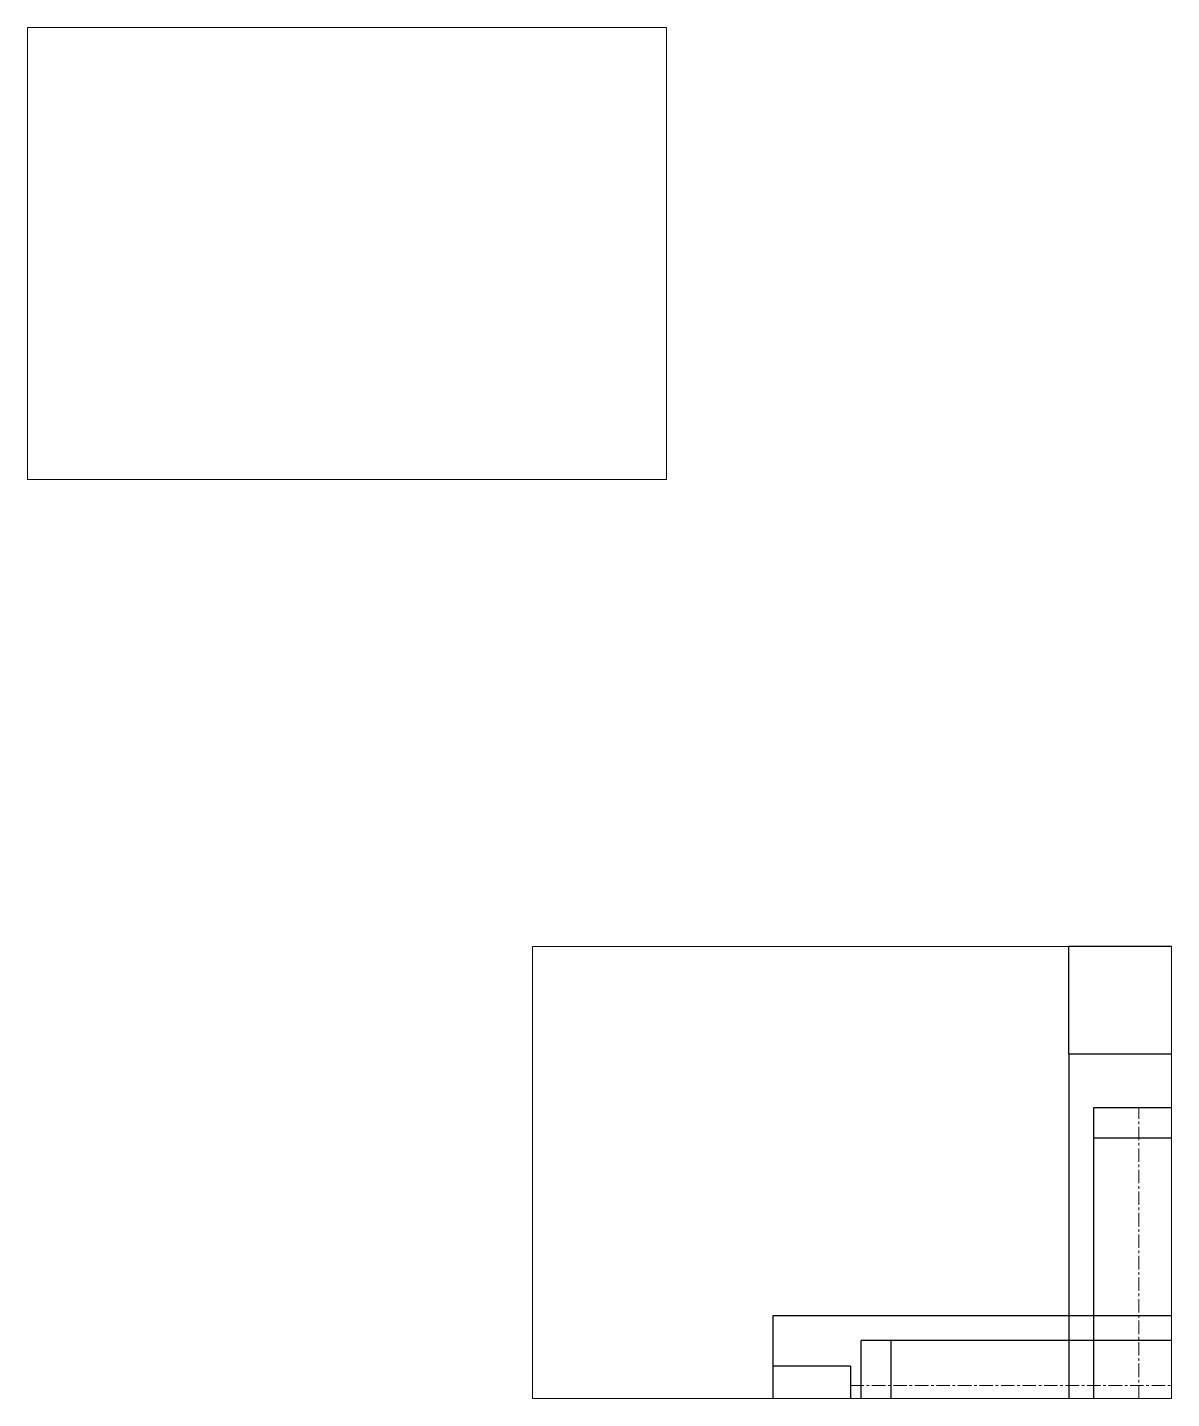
# Model space of a CAD drawing. Header units: inches. Extents: x -2202 to 2020, y -1586 to 1671.
# Drawn here: x -2202 to -1671, y -1186 to -549 of the extents above; entities that cross this region are included whole.
import ezdxf

# ---------------------------------------------------------------- set-up
doc = ezdxf.new("R2010")
doc.units = ezdxf.units.IN
doc.header["$LTSCALE"] = 5
doc.header["$MEASUREMENT"] = 0
doc.linetypes.add('CENTER', pattern=[2, 1.25, -0.25, 0.25, -0.25])

msp = doc.modelspace()

# ---------------------------------------------------------------- linework, layer by layer
at = {"color": 240, "linetype": 'Continuous', "lineweight": 0, "true_color": 0xed1f24}
for p, q in [((-2202.384, -549.494), (-1905.384, -549.494)), ((-2202.384, -759.494), (-2202.384, -549.494)), ((-1905.384, -549.494), (-1905.384, -759.494)), ((-1905.384, -759.494), (-2202.384, -759.494)), ((-1967.767, -976.488), (-1670.767, -976.488)), ((-1967.767, -1186.488), (-1967.767, -976.488)), ((-1670.767, -976.488), (-1670.767, -1186.488)), ((-1670.767, -1186.488), (-1967.767, -1186.488))]:
    msp.add_line(p, q, dxfattribs=at)
at = {"color": 18, "linetype": 'ByBlock', "lineweight": 30, "true_color": 0x000000}
for p, q in [((-1718.517, -1026.488), (-1718.517, -976.488)), ((-1670.767, -976.488), (-1718.517, -976.488)), ((-1670.767, -1026.488), (-1718.517, -1026.488)), ((-1718.517, -1026.488), (-1718.517, -1186.488)), ((-1707.017, -1051.488), (-1707.017, -1186.488)), ((-1670.767, -1051.488), (-1707.017, -1051.488)), ((-1670.767, -1065.488), (-1707.017, -1065.488)), ((-1856.017, -1147.988), (-1856.017, -1186.488)), ((-1670.767, -1147.988), (-1856.017, -1147.988)), ((-1815.017, -1186.488), (-1815.017, -1159.488)), ((-1670.767, -1159.488), (-1815.017, -1159.488)), ((-1801.017, -1186.488), (-1801.017, -1159.488)), ((-1856.017, -1171.488), (-1856.017, -1186.488)), ((-1820.017, -1171.488), (-1856.017, -1171.488)), ((-1820.017, -1171.488), (-1820.017, -1186.488))]:
    msp.add_line(p, q, dxfattribs=at)
at = {"color": 85, "linetype": 'CENTER', "lineweight": 0, "true_color": 0x58ba48}
msp.add_line((-1670.767, -1186.488), (-1670.767, -976.488), dxfattribs=at)
at = {"color": 18, "linetype": 'CENTER', "lineweight": 20, "true_color": 0x000000}
for p, q in [((-1686.017, -1186.488), (-1686.017, -1051.488)), ((-1820.017, -1180.488), (-1670.767, -1180.488))]:
    msp.add_line(p, q, dxfattribs=at)

doc.saveas('drawing.dxf')
